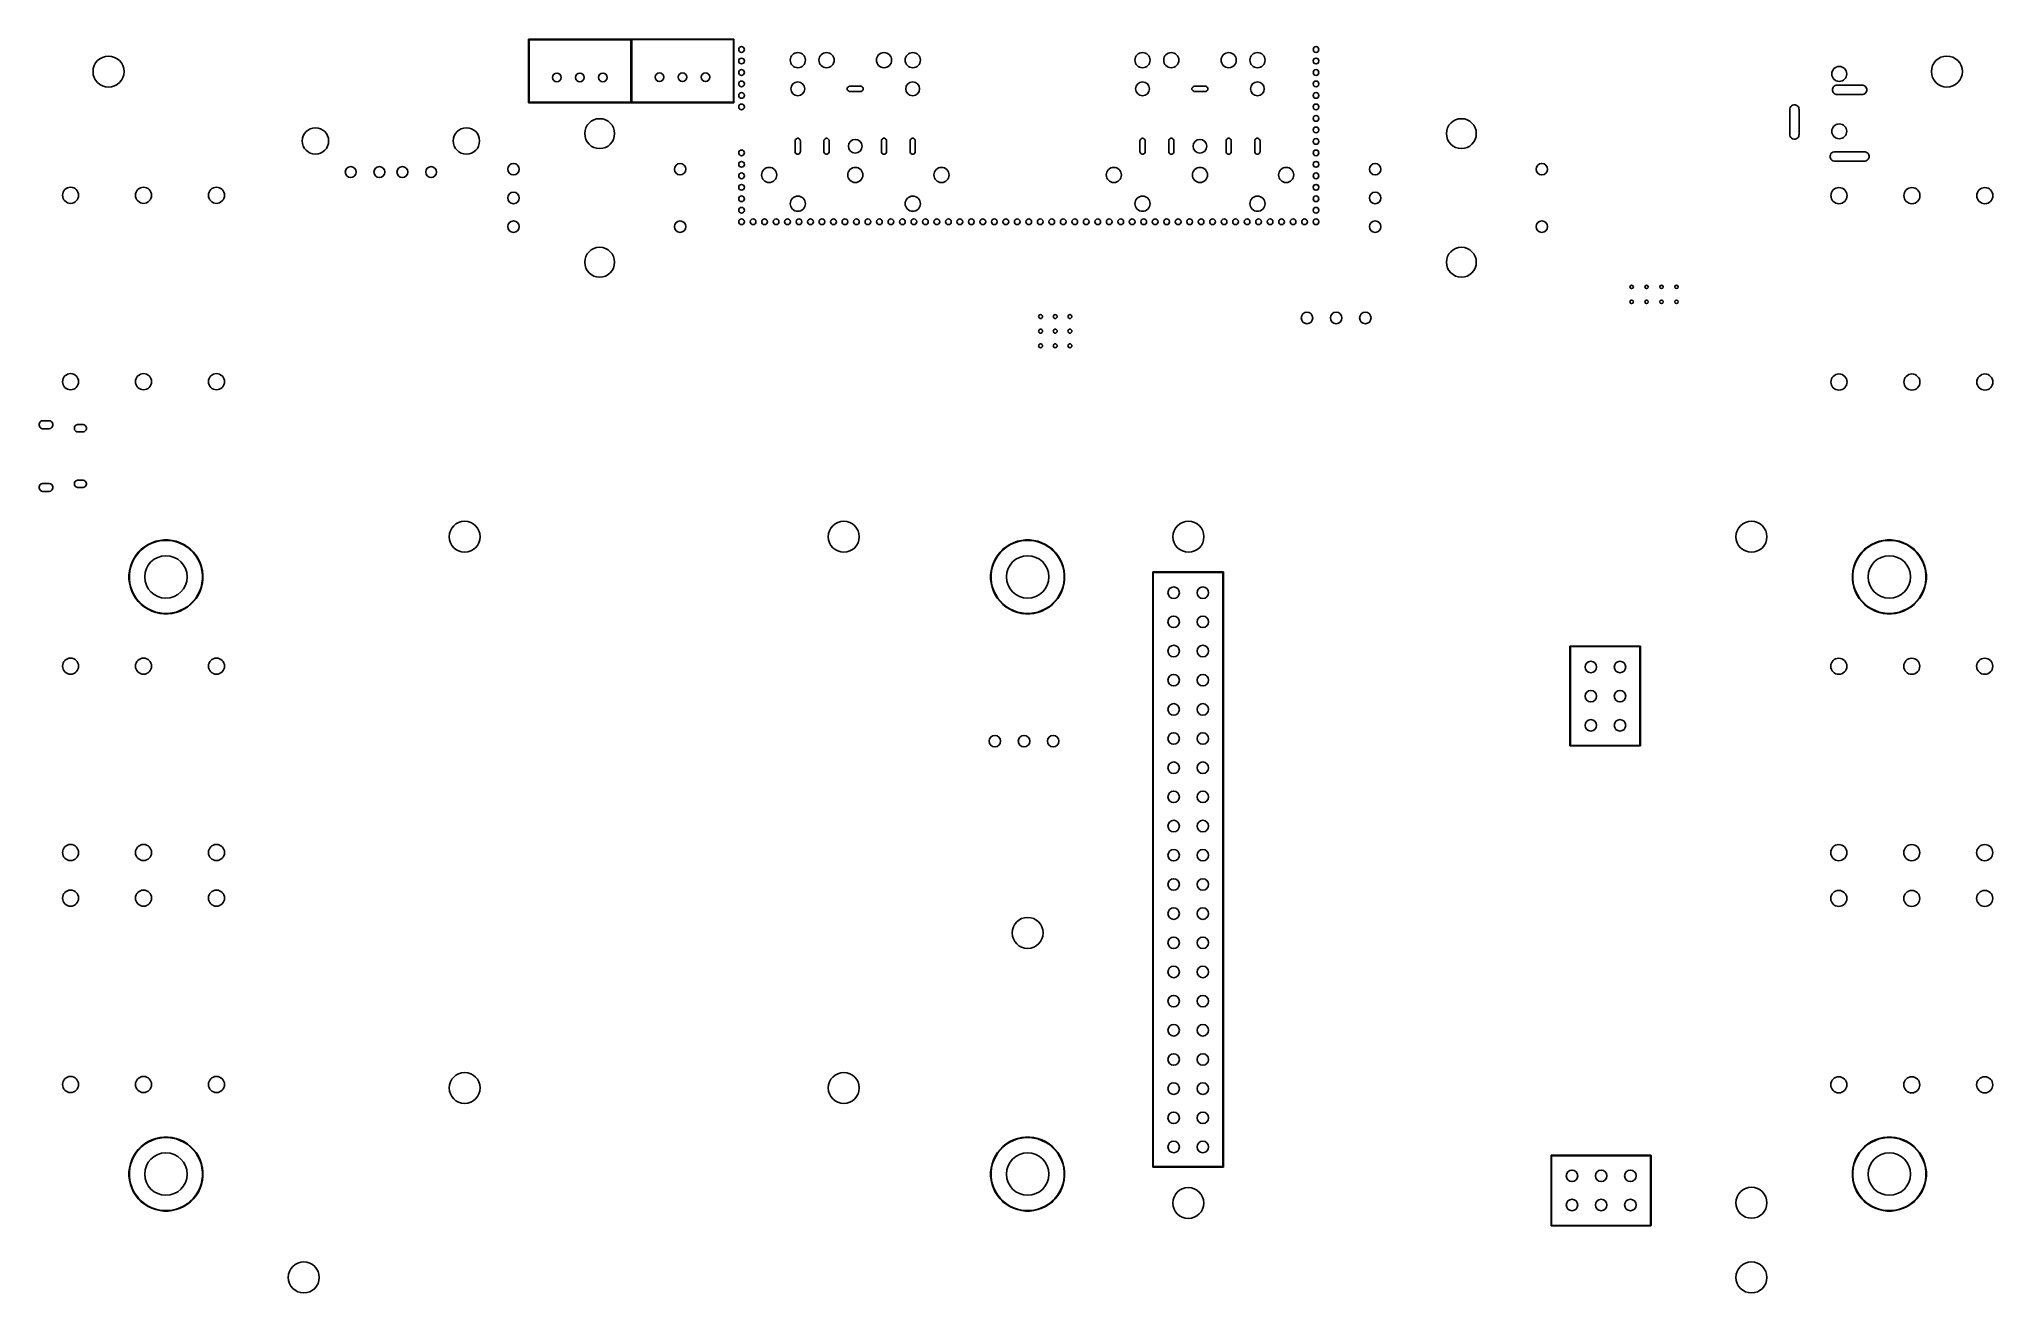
# Model space of a CAD drawing. Extents: x 0.75 to 7.44, y -5.09 to -0.79.
import ezdxf

# ---------------------------------------------------------------- set-up
doc = ezdxf.new("R2010")
doc.units = 0
doc.header["$MEASUREMENT"] = 0
doc.layers.add('BLACK', color=7, linetype='CONTINUOUS')

msp = doc.modelspace()

# ---------------------------------------------------------------- linework, layer by layer
at = {"layer": 'BLACK', "linetype": 'CONTINUOUS'}
for p, q in [((2.4234, -0.7953), (2.4235, -0.7949)), ((2.4234, -1.0118), (2.4234, -0.7953)), ((2.4235, -0.7949), (2.424, -0.7944)), ((2.424, -0.7944), (2.4244, -0.7943)), ((2.4244, -0.7943), (2.7748, -0.7943)), ((2.4254, -0.7963), (2.4254, -1.0108)), ((2.7738, -0.7963), (2.4254, -0.7963)), ((2.7738, -1.0108), (2.7738, -0.7963)), ((2.7748, -0.7943), (2.7752, -0.7944)), ((2.7752, -0.7944), (2.7756, -0.794)), ((2.7752, -0.7944), (2.7752, -0.7944)), ((2.7756, -0.794), (2.776, -0.7939)), ((2.776, -0.7939), (3.1264, -0.7939)), ((2.777, -0.7959), (2.777, -1.0104)), ((3.1254, -0.7959), (2.777, -0.7959)), ((3.1254, -1.0104), (3.1254, -0.7959)), ((3.1264, -0.7939), (3.1268, -0.794)), ((3.1268, -0.794), (3.1273, -0.7945)), ((3.1273, -0.7945), (3.1274, -0.7949)), ((3.1274, -0.7949), (3.1274, -1.0114)), ((3.5157, -0.9628), (3.517, -0.9596)), ((3.5157, -0.9663), (3.5157, -0.9628)), ((3.517, -0.9695), (3.5157, -0.9663)), ((3.517, -0.9596), (3.5195, -0.9572)), ((3.5195, -0.9719), (3.517, -0.9695)), ((3.5195, -0.9572), (3.5227, -0.9559)), ((3.5227, -0.9733), (3.5195, -0.9719)), ((3.5227, -0.9559), (3.5244, -0.9557)), ((3.5244, -0.9734), (3.5227, -0.9733)), ((3.5244, -0.9557), (3.5618, -0.9557)), ((3.5618, -0.9734), (3.5244, -0.9734)), ((3.5618, -0.9557), (3.5635, -0.9559)), ((3.5635, -0.9733), (3.5618, -0.9734)), ((3.5635, -0.9559), (3.5667, -0.9572)), ((3.5667, -0.9719), (3.5635, -0.9733)), ((3.5667, -0.9572), (3.5692, -0.9596)), ((3.5692, -0.9695), (3.5667, -0.9719)), ((3.5692, -0.9596), (3.5705, -0.9628)), ((3.5705, -0.9663), (3.5692, -0.9695)), ((3.5705, -0.9628), (3.5705, -0.9663)), ((4.697, -0.9628), (4.6983, -0.9596)), ((4.697, -0.9663), (4.697, -0.9628)), ((4.6983, -0.9695), (4.697, -0.9663)), ((4.6983, -0.9596), (4.7008, -0.9572)), ((4.7008, -0.9719), (4.6983, -0.9695)), ((4.7008, -0.9572), (4.704, -0.9559)), ((4.704, -0.9733), (4.7008, -0.9719)), ((4.704, -0.9559), (4.7057, -0.9557)), ((4.7057, -0.9734), (4.704, -0.9733)), ((4.7057, -0.9557), (4.7431, -0.9557)), ((4.7431, -0.9734), (4.7057, -0.9734)), ((4.7431, -0.9557), (4.7448, -0.9559)), ((4.7448, -0.9733), (4.7431, -0.9734)), ((4.7448, -0.9559), (4.748, -0.9572)), ((4.748, -0.9719), (4.7448, -0.9733)), ((4.748, -0.9572), (4.7505, -0.9596)), ((4.7505, -0.9695), (4.748, -0.9719)), ((4.7505, -0.9596), (4.7518, -0.9628)), ((4.7518, -0.9663), (4.7505, -0.9695)), ((4.7518, -0.9628), (4.7518, -0.9663)), ((6.8914, -0.966), (6.8924, -0.962)), ((6.8914, -0.9701), (6.8914, -0.966)), ((6.8924, -0.9741), (6.8914, -0.9701)), ((6.8924, -0.962), (6.8945, -0.9585)), ((6.8945, -0.9776), (6.8924, -0.9741)), ((6.8945, -0.9585), (6.8974, -0.9556)), ((6.8974, -0.9805), (6.8945, -0.9776)), ((6.8974, -0.9556), (6.9009, -0.9535)), ((6.9009, -0.9826), (6.8974, -0.9805)), ((6.9009, -0.9535), (6.9049, -0.9524)), ((6.9049, -0.9837), (6.9009, -0.9826)), ((6.9049, -0.9524), (6.907, -0.9523)), ((6.907, -0.9838), (6.9049, -0.9837)), ((6.907, -0.9523), (6.9936, -0.9523)), ((6.9936, -0.9838), (6.907, -0.9838)), ((6.9936, -0.9523), (6.9956, -0.9524)), ((6.9956, -0.9837), (6.9936, -0.9838)), ((6.9956, -0.9524), (6.9996, -0.9535)), ((6.9996, -0.9826), (6.9956, -0.9837)), ((6.9996, -0.9535), (7.0032, -0.9556)), ((7.0032, -0.9805), (6.9996, -0.9826)), ((7.0032, -0.9556), (7.0061, -0.9585)), ((7.0061, -0.9776), (7.0032, -0.9805)), ((7.0061, -0.9585), (7.0081, -0.962)), ((7.0081, -0.9741), (7.0061, -0.9776)), ((7.0081, -0.962), (7.0092, -0.966)), ((7.0092, -0.9701), (7.0081, -0.9741)), ((7.0092, -0.966), (7.0092, -0.9701)), ((2.4235, -1.0122), (2.4234, -1.0118)), ((2.424, -1.0127), (2.4235, -1.0122)), ((2.4244, -1.0128), (2.424, -1.0127)), ((2.7748, -1.0128), (2.4244, -1.0128)), ((2.4254, -1.0108), (2.7738, -1.0108)), ((2.7752, -1.0127), (2.7748, -1.0128)), ((2.7756, -1.0123), (2.7752, -1.0127)), ((2.776, -1.0124), (2.7756, -1.0123)), ((2.7756, -1.0123), (2.7756, -1.0123)), ((3.1264, -1.0124), (2.776, -1.0124)), ((2.777, -1.0104), (3.1254, -1.0104)), ((3.1268, -1.0123), (3.1264, -1.0124)), ((3.1273, -1.0118), (3.1268, -1.0123)), ((3.1274, -1.0114), (3.1273, -1.0118)), ((6.7456, -1.035), (6.7457, -1.0329)), ((6.7456, -1.1216), (6.7456, -1.035)), ((6.7457, -1.0329), (6.7468, -1.029)), ((6.7468, -1.029), (6.7488, -1.0254)), ((6.7488, -1.0254), (6.7517, -1.0225)), ((6.7517, -1.0225), (6.7553, -1.0204)), ((6.7553, -1.0204), (6.7593, -1.0194)), ((6.7593, -1.0194), (6.7634, -1.0194)), ((6.7634, -1.0194), (6.7673, -1.0204)), ((6.7673, -1.0204), (6.7709, -1.0225)), ((6.7709, -1.0225), (6.7738, -1.0254)), ((6.7738, -1.0254), (6.7759, -1.029)), ((6.7759, -1.029), (6.7769, -1.0329)), ((6.7769, -1.0329), (6.7771, -1.035)), ((6.7771, -1.035), (6.7771, -1.1216)), ((3.3376, -1.141), (3.3389, -1.1378)), ((3.3389, -1.1378), (3.3413, -1.1354)), ((3.3413, -1.1354), (3.3445, -1.134)), ((3.3445, -1.134), (3.348, -1.134)), ((3.348, -1.134), (3.3512, -1.1354)), ((3.3512, -1.1354), (3.3536, -1.1378)), ((3.3536, -1.1378), (3.3549, -1.141)), ((3.436, -1.141), (3.4373, -1.1378)), ((3.4373, -1.1378), (3.4397, -1.1354)), ((3.4397, -1.1354), (3.4429, -1.134)), ((3.4429, -1.134), (3.4464, -1.134)), ((3.4464, -1.134), (3.4496, -1.1354)), ((3.4496, -1.1354), (3.452, -1.1378)), ((3.452, -1.1378), (3.4534, -1.141)), ((3.6328, -1.141), (3.6342, -1.1378)), ((3.6342, -1.1378), (3.6366, -1.1354)), ((3.6366, -1.1354), (3.6398, -1.134)), ((3.6398, -1.134), (3.6432, -1.134)), ((3.6432, -1.134), (3.6464, -1.1354)), ((3.6464, -1.1354), (3.6489, -1.1378)), ((3.6489, -1.1378), (3.6502, -1.141)), ((3.7313, -1.141), (3.7326, -1.1378)), ((3.7326, -1.1378), (3.735, -1.1354)), ((3.735, -1.1354), (3.7382, -1.134)), ((3.7382, -1.134), (3.7417, -1.134)), ((3.7417, -1.134), (3.7449, -1.1354)), ((3.7449, -1.1354), (3.7473, -1.1378)), ((3.7473, -1.1378), (3.7486, -1.141)), ((4.5189, -1.141), (4.5202, -1.1378)), ((4.5202, -1.1378), (4.5226, -1.1354)), ((4.5226, -1.1354), (4.5258, -1.134)), ((4.5258, -1.134), (4.5293, -1.134)), ((4.5293, -1.134), (4.5325, -1.1354)), ((4.5325, -1.1354), (4.5349, -1.1378)), ((4.5349, -1.1378), (4.5362, -1.141)), ((4.6173, -1.141), (4.6186, -1.1378)), ((4.6186, -1.1378), (4.6211, -1.1354)), ((4.6211, -1.1354), (4.6243, -1.134)), ((4.6243, -1.134), (4.6277, -1.134)), ((4.6277, -1.134), (4.6309, -1.1354)), ((4.6309, -1.1354), (4.6333, -1.1378)), ((4.6333, -1.1378), (4.6347, -1.141)), ((4.8141, -1.141), (4.8155, -1.1378)), ((4.8155, -1.1378), (4.8179, -1.1354)), ((4.8179, -1.1354), (4.8211, -1.134)), ((4.8211, -1.134), (4.8246, -1.134)), ((4.8246, -1.134), (4.8278, -1.1354)), ((4.8278, -1.1354), (4.8302, -1.1378)), ((4.8302, -1.1378), (4.8315, -1.141)), ((4.9126, -1.141), (4.9139, -1.1378)), ((4.9139, -1.1378), (4.9163, -1.1354)), ((4.9163, -1.1354), (4.9195, -1.134)), ((4.9195, -1.134), (4.923, -1.134)), ((4.923, -1.134), (4.9262, -1.1354)), ((4.9262, -1.1354), (4.9286, -1.1378)), ((4.9286, -1.1378), (4.9299, -1.141)), ((6.7457, -1.1237), (6.7456, -1.1216)), ((6.7468, -1.1276), (6.7457, -1.1237)), ((6.7488, -1.1312), (6.7468, -1.1276)), ((6.7517, -1.1341), (6.7488, -1.1312)), ((6.7553, -1.1361), (6.7517, -1.1341)), ((6.7593, -1.1372), (6.7553, -1.1361)), ((6.7634, -1.1372), (6.7593, -1.1372)), ((6.7673, -1.1361), (6.7634, -1.1372)), ((6.7709, -1.1341), (6.7673, -1.1361)), ((6.7738, -1.1312), (6.7709, -1.1341)), ((6.7759, -1.1276), (6.7738, -1.1312)), ((6.7769, -1.1237), (6.7759, -1.1276)), ((6.7771, -1.1216), (6.7769, -1.1237)), ((3.3374, -1.1427), (3.3376, -1.141)), ((3.3374, -1.1801), (3.3374, -1.1427)), ((3.3376, -1.1818), (3.3374, -1.1801)), ((3.3389, -1.185), (3.3376, -1.1818)), ((3.3413, -1.1875), (3.3389, -1.185)), ((3.3445, -1.1888), (3.3413, -1.1875)), ((3.348, -1.1888), (3.3445, -1.1888)), ((3.3512, -1.1875), (3.348, -1.1888)), ((3.3536, -1.185), (3.3512, -1.1875)), ((3.3549, -1.1818), (3.3536, -1.185)), ((3.3549, -1.141), (3.3551, -1.1427)), ((3.3551, -1.1801), (3.3549, -1.1818)), ((3.3551, -1.1427), (3.3551, -1.1801)), ((3.4358, -1.1427), (3.436, -1.141)), ((3.4358, -1.1801), (3.4358, -1.1427)), ((3.436, -1.1818), (3.4358, -1.1801)), ((3.4373, -1.185), (3.436, -1.1818)), ((3.4397, -1.1875), (3.4373, -1.185)), ((3.4429, -1.1888), (3.4397, -1.1875)), ((3.4464, -1.1888), (3.4429, -1.1888)), ((3.4496, -1.1875), (3.4464, -1.1888)), ((3.452, -1.185), (3.4496, -1.1875)), ((3.4534, -1.1818), (3.452, -1.185)), ((3.4534, -1.141), (3.4535, -1.1427)), ((3.4535, -1.1801), (3.4534, -1.1818)), ((3.4535, -1.1427), (3.4535, -1.1801)), ((3.6327, -1.1427), (3.6328, -1.141)), ((3.6327, -1.1801), (3.6327, -1.1427)), ((3.6328, -1.1818), (3.6327, -1.1801)), ((3.6342, -1.185), (3.6328, -1.1818)), ((3.6366, -1.1875), (3.6342, -1.185)), ((3.6398, -1.1888), (3.6366, -1.1875)), ((3.6432, -1.1888), (3.6398, -1.1888)), ((3.6464, -1.1875), (3.6432, -1.1888)), ((3.6489, -1.185), (3.6464, -1.1875)), ((3.6502, -1.1818), (3.6489, -1.185)), ((3.6502, -1.141), (3.6504, -1.1427)), ((3.6504, -1.1801), (3.6502, -1.1818)), ((3.6504, -1.1427), (3.6504, -1.1801)), ((3.7311, -1.1427), (3.7313, -1.141)), ((3.7311, -1.1801), (3.7311, -1.1427)), ((3.7313, -1.1818), (3.7311, -1.1801)), ((3.7326, -1.185), (3.7313, -1.1818)), ((3.735, -1.1875), (3.7326, -1.185)), ((3.7382, -1.1888), (3.735, -1.1875)), ((3.7417, -1.1888), (3.7382, -1.1888)), ((3.7449, -1.1875), (3.7417, -1.1888)), ((3.7473, -1.185), (3.7449, -1.1875)), ((3.7486, -1.1818), (3.7473, -1.185)), ((3.7486, -1.141), (3.7488, -1.1427)), ((3.7488, -1.1801), (3.7486, -1.1818)), ((3.7488, -1.1427), (3.7488, -1.1801)), ((4.5187, -1.1427), (4.5189, -1.141)), ((4.5187, -1.1801), (4.5187, -1.1427)), ((4.5189, -1.1818), (4.5187, -1.1801)), ((4.5202, -1.185), (4.5189, -1.1818)), ((4.5226, -1.1875), (4.5202, -1.185)), ((4.5258, -1.1888), (4.5226, -1.1875)), ((4.5293, -1.1888), (4.5258, -1.1888)), ((4.5325, -1.1875), (4.5293, -1.1888)), ((4.5349, -1.185), (4.5325, -1.1875)), ((4.5362, -1.1818), (4.5349, -1.185)), ((4.5362, -1.141), (4.5364, -1.1427)), ((4.5364, -1.1801), (4.5362, -1.1818)), ((4.5364, -1.1427), (4.5364, -1.1801)), ((4.6171, -1.1427), (4.6173, -1.141)), ((4.6171, -1.1801), (4.6171, -1.1427)), ((4.6173, -1.1818), (4.6171, -1.1801)), ((4.6186, -1.185), (4.6173, -1.1818)), ((4.6211, -1.1875), (4.6186, -1.185)), ((4.6243, -1.1888), (4.6211, -1.1875)), ((4.6277, -1.1888), (4.6243, -1.1888)), ((4.6309, -1.1875), (4.6277, -1.1888)), ((4.6333, -1.185), (4.6309, -1.1875)), ((4.6347, -1.1818), (4.6333, -1.185)), ((4.6347, -1.141), (4.6348, -1.1427)), ((4.6348, -1.1801), (4.6347, -1.1818)), ((4.6348, -1.1427), (4.6348, -1.1801)), ((4.814, -1.1427), (4.8141, -1.141)), ((4.814, -1.1801), (4.814, -1.1427)), ((4.8141, -1.1818), (4.814, -1.1801)), ((4.8155, -1.185), (4.8141, -1.1818)), ((4.8179, -1.1875), (4.8155, -1.185)), ((4.8211, -1.1888), (4.8179, -1.1875)), ((4.8246, -1.1888), (4.8211, -1.1888)), ((4.8278, -1.1875), (4.8246, -1.1888)), ((4.8302, -1.185), (4.8278, -1.1875)), ((4.8315, -1.1818), (4.8302, -1.185)), ((4.8315, -1.141), (4.8317, -1.1427)), ((4.8317, -1.1801), (4.8315, -1.1818)), ((4.8317, -1.1427), (4.8317, -1.1801)), ((4.9124, -1.1427), (4.9126, -1.141)), ((4.9124, -1.1801), (4.9124, -1.1427)), ((4.9126, -1.1818), (4.9124, -1.1801)), ((4.9139, -1.185), (4.9126, -1.1818)), ((4.9163, -1.1875), (4.9139, -1.185)), ((4.9195, -1.1888), (4.9163, -1.1875)), ((4.923, -1.1888), (4.9195, -1.1888)), ((4.9262, -1.1875), (4.923, -1.1888)), ((4.9286, -1.185), (4.9262, -1.1875)), ((4.9299, -1.1818), (4.9286, -1.185)), ((4.9299, -1.141), (4.9301, -1.1427)), ((4.9301, -1.1801), (4.9299, -1.1818)), ((4.9301, -1.1427), (4.9301, -1.1801)), ((6.8835, -1.1943), (6.8846, -1.1904)), ((6.8835, -1.1985), (6.8835, -1.1943)), ((6.8846, -1.2024), (6.8835, -1.1985)), ((6.8846, -1.1904), (6.8866, -1.1868)), ((6.8866, -1.206), (6.8846, -1.2024)), ((6.8866, -1.1868), (6.8895, -1.1839)), ((6.8895, -1.1839), (6.8931, -1.1819)), ((6.8931, -1.1819), (6.897, -1.1808)), ((6.897, -1.1808), (6.8991, -1.1807)), ((6.8991, -1.1807), (7.0015, -1.1807)), ((7.0015, -1.1807), (7.0035, -1.1808)), ((7.0035, -1.1808), (7.0075, -1.1819)), ((7.0075, -1.1819), (7.0111, -1.1839)), ((7.0111, -1.1839), (7.014, -1.1868)), ((7.014, -1.1868), (7.016, -1.1904)), ((7.016, -1.2024), (7.014, -1.206)), ((7.016, -1.1904), (7.0171, -1.1943)), ((7.0171, -1.1985), (7.016, -1.2024)), ((7.0171, -1.1943), (7.0171, -1.1985)), ((6.8895, -1.2089), (6.8866, -1.206)), ((6.8931, -1.211), (6.8895, -1.2089)), ((6.897, -1.212), (6.8931, -1.211)), ((6.8991, -1.2121), (6.897, -1.212)), ((7.0015, -1.2121), (6.8991, -1.2121)), ((7.0035, -1.212), (7.0015, -1.2121)), ((7.0075, -1.211), (7.0035, -1.212)), ((7.0111, -1.2089), (7.0075, -1.211)), ((7.014, -1.206), (7.0111, -1.2089)), ((0.7464, -2.1141), (0.7473, -2.1107)), ((0.7464, -2.1177), (0.7464, -2.1141)), ((0.7473, -2.1212), (0.7464, -2.1177)), ((0.7473, -2.1107), (0.7491, -2.1076)), ((0.7491, -2.1243), (0.7473, -2.1212)), ((0.7491, -2.1076), (0.7517, -2.105)), ((0.7517, -2.1269), (0.7491, -2.1243)), ((0.7517, -2.105), (0.7548, -2.1032)), ((0.7548, -2.1287), (0.7517, -2.1269)), ((0.7548, -2.1032), (0.7582, -2.1023)), ((0.7582, -2.1296), (0.7548, -2.1287)), ((0.7582, -2.1023), (0.76, -2.1022)), ((0.76, -2.1297), (0.7582, -2.1296)), ((0.76, -2.1022), (0.7797, -2.1022)), ((0.7797, -2.1297), (0.76, -2.1297)), ((0.7797, -2.1022), (0.7815, -2.1023)), ((0.7815, -2.1296), (0.7797, -2.1297)), ((0.7815, -2.1023), (0.785, -2.1032)), ((0.785, -2.1287), (0.7815, -2.1296)), ((0.785, -2.1032), (0.7881, -2.105)), ((0.7881, -2.1269), (0.785, -2.1287)), ((0.7881, -2.105), (0.7907, -2.1076)), ((0.7907, -2.1243), (0.7881, -2.1269)), ((0.7907, -2.1076), (0.7925, -2.1107)), ((0.7925, -2.1212), (0.7907, -2.1243)), ((0.7925, -2.1107), (0.7934, -2.1141)), ((0.7934, -2.1177), (0.7925, -2.1212)), ((0.7934, -2.1141), (0.7934, -2.1177)), ((0.8674, -2.1265), (0.8683, -2.1233)), ((0.8674, -2.1298), (0.8674, -2.1265)), ((0.8683, -2.133), (0.8674, -2.1298)), ((0.8683, -2.1233), (0.87, -2.1204)), ((0.87, -2.1359), (0.8683, -2.133)), ((0.87, -2.1204), (0.8723, -2.118)), ((0.8723, -2.1383), (0.87, -2.1359)), ((0.8723, -2.118), (0.8752, -2.1163)), ((0.8752, -2.14), (0.8723, -2.1383)), ((0.8752, -2.1163), (0.8784, -2.1155)), ((0.8784, -2.1408), (0.8752, -2.14)), ((0.8784, -2.1155), (0.8801, -2.1154)), ((0.8801, -2.1409), (0.8784, -2.1408)), ((0.8801, -2.1154), (0.8959, -2.1154)), ((0.8959, -2.1409), (0.8801, -2.1409)), ((0.8959, -2.1154), (0.8975, -2.1155)), ((0.8975, -2.1408), (0.8959, -2.1409)), ((0.8975, -2.1155), (0.9008, -2.1163)), ((0.9008, -2.14), (0.8975, -2.1408)), ((0.9008, -2.1163), (0.9037, -2.118)), ((0.9037, -2.1383), (0.9008, -2.14)), ((0.9037, -2.118), (0.906, -2.1204)), ((0.906, -2.1359), (0.9037, -2.1383)), ((0.906, -2.1204), (0.9077, -2.1233)), ((0.9077, -2.133), (0.906, -2.1359)), ((0.9077, -2.1233), (0.9086, -2.1265)), ((0.9086, -2.1298), (0.9077, -2.133)), ((0.9086, -2.1265), (0.9086, -2.1298)), ((0.7464, -2.3291), (0.7473, -2.3256)), ((0.7464, -2.3327), (0.7464, -2.3291)), ((0.7473, -2.3362), (0.7464, -2.3327)), ((0.7473, -2.3256), (0.7491, -2.3225)), ((0.7491, -2.3393), (0.7473, -2.3362)), ((0.7491, -2.3225), (0.7517, -2.32)), ((0.7517, -2.3418), (0.7491, -2.3393)), ((0.7517, -2.32), (0.7548, -2.3182)), ((0.7548, -2.3436), (0.7517, -2.3418)), ((0.7548, -2.3182), (0.7582, -2.3172)), ((0.7582, -2.3172), (0.76, -2.3171)), ((0.76, -2.3171), (0.7797, -2.3171)), ((0.7797, -2.3171), (0.7815, -2.3172)), ((0.7815, -2.3172), (0.785, -2.3182)), ((0.785, -2.3182), (0.7881, -2.32)), ((0.7881, -2.3418), (0.785, -2.3436)), ((0.7881, -2.32), (0.7907, -2.3225)), ((0.7907, -2.3393), (0.7881, -2.3418)), ((0.7907, -2.3225), (0.7925, -2.3256)), ((0.7925, -2.3362), (0.7907, -2.3393)), ((0.7925, -2.3256), (0.7934, -2.3291)), ((0.7934, -2.3327), (0.7925, -2.3362)), ((0.7934, -2.3291), (0.7934, -2.3327)), ((0.8674, -2.317), (0.8683, -2.3138)), ((0.8674, -2.3204), (0.8674, -2.317)), ((0.8683, -2.3236), (0.8674, -2.3204)), ((0.8683, -2.3138), (0.87, -2.3109)), ((0.87, -2.3265), (0.8683, -2.3236)), ((0.87, -2.3109), (0.8723, -2.3085)), ((0.8723, -2.3289), (0.87, -2.3265)), ((0.8723, -2.3085), (0.8752, -2.3069)), ((0.8752, -2.3305), (0.8723, -2.3289)), ((0.8752, -2.3069), (0.8784, -2.306)), ((0.8784, -2.3314), (0.8752, -2.3305)), ((0.8784, -2.306), (0.8801, -2.3059)), ((0.8801, -2.3315), (0.8784, -2.3314)), ((0.8801, -2.3059), (0.8959, -2.3059)), ((0.8959, -2.3315), (0.8801, -2.3315)), ((0.8959, -2.3059), (0.8975, -2.306)), ((0.8975, -2.3314), (0.8959, -2.3315)), ((0.8975, -2.306), (0.9008, -2.3069)), ((0.9008, -2.3305), (0.8975, -2.3314)), ((0.9008, -2.3069), (0.9037, -2.3085)), ((0.9037, -2.3289), (0.9008, -2.3305)), ((0.9037, -2.3085), (0.906, -2.3109)), ((0.906, -2.3265), (0.9037, -2.3289)), ((0.906, -2.3109), (0.9077, -2.3138)), ((0.9077, -2.3236), (0.906, -2.3265)), ((0.9077, -2.3138), (0.9086, -2.317)), ((0.9086, -2.3204), (0.9077, -2.3236)), ((0.9086, -2.317), (0.9086, -2.3204)), ((0.7582, -2.3446), (0.7548, -2.3436)), ((0.76, -2.3447), (0.7582, -2.3446)), ((0.7797, -2.3447), (0.76, -2.3447)), ((0.7815, -2.3446), (0.7797, -2.3447)), ((0.785, -2.3436), (0.7815, -2.3446)), ((1.0864, -2.5532), (1.0965, -2.5431)), ((1.0965, -2.5431), (1.1076, -2.5342)), ((1.1087, -2.5357), (1.0977, -2.5444)), ((1.1076, -2.5342), (1.1197, -2.5267)), ((1.1205, -2.5282), (1.1087, -2.5357)), ((1.1197, -2.5267), (1.1325, -2.5205)), ((1.1332, -2.5221), (1.1205, -2.5282)), ((1.1325, -2.5205), (1.146, -2.5158)), ((1.1464, -2.5175), (1.1332, -2.5221)), ((1.146, -2.5158), (1.1598, -2.5126)), ((1.1601, -2.5144), (1.1464, -2.5175)), ((1.1598, -2.5126), (1.174, -2.511)), ((1.1741, -2.5128), (1.1601, -2.5144)), ((1.174, -2.511), (1.1882, -2.511)), ((1.1881, -2.5128), (1.1741, -2.5128)), ((1.2021, -2.5144), (1.1881, -2.5128)), ((1.1882, -2.511), (1.2024, -2.5126)), ((1.2158, -2.5175), (1.2021, -2.5144)), ((1.2024, -2.5126), (1.2163, -2.5158)), ((1.229, -2.5221), (1.2158, -2.5175)), ((1.2163, -2.5158), (1.2297, -2.5205)), ((1.2417, -2.5282), (1.229, -2.5221)), ((1.2297, -2.5205), (1.2425, -2.5267)), ((1.2536, -2.5357), (1.2417, -2.5282)), ((1.2425, -2.5267), (1.2546, -2.5342)), ((1.2645, -2.5444), (1.2536, -2.5357)), ((1.2546, -2.5342), (1.2657, -2.5431)), ((1.2657, -2.5431), (1.2758, -2.5532)), ((4.0392, -2.5532), (4.0493, -2.5431)), ((4.0493, -2.5431), (4.0604, -2.5342)), ((4.0614, -2.5357), (4.0504, -2.5444)), ((4.0604, -2.5342), (4.0724, -2.5267)), ((4.0733, -2.5282), (4.0614, -2.5357)), ((4.0724, -2.5267), (4.0853, -2.5205)), ((4.0859, -2.5221), (4.0733, -2.5282)), ((4.0853, -2.5205), (4.0987, -2.5158)), ((4.0992, -2.5175), (4.0859, -2.5221)), ((4.0987, -2.5158), (4.1126, -2.5126)), ((4.1129, -2.5144), (4.0992, -2.5175)), ((4.1126, -2.5126), (4.1267, -2.511)), ((4.1268, -2.5128), (4.1129, -2.5144)), ((4.1267, -2.511), (4.141, -2.511)), ((4.1409, -2.5128), (4.1268, -2.5128)), ((4.1548, -2.5144), (4.1409, -2.5128)), ((4.141, -2.511), (4.1551, -2.5126)), ((4.1685, -2.5175), (4.1548, -2.5144)), ((4.1551, -2.5126), (4.169, -2.5158)), ((4.1818, -2.5221), (4.1685, -2.5175)), ((4.169, -2.5158), (4.1824, -2.5205)), ((4.1944, -2.5282), (4.1818, -2.5221)), ((4.1824, -2.5205), (4.1953, -2.5267)), ((4.2063, -2.5357), (4.1944, -2.5282)), ((4.1953, -2.5267), (4.2073, -2.5342)), ((4.2173, -2.5444), (4.2063, -2.5357)), ((4.2073, -2.5342), (4.2185, -2.5431)), ((4.2185, -2.5431), (4.2285, -2.5532)), ((6.9919, -2.5532), (7.002, -2.5431)), ((7.002, -2.5431), (7.0131, -2.5342)), ((7.0142, -2.5357), (7.0032, -2.5444)), ((7.0131, -2.5342), (7.0252, -2.5267)), ((7.0261, -2.5282), (7.0142, -2.5357)), ((7.0252, -2.5267), (7.038, -2.5205)), ((7.0387, -2.5221), (7.0261, -2.5282)), ((7.038, -2.5205), (7.0515, -2.5158)), ((7.052, -2.5175), (7.0387, -2.5221)), ((7.0515, -2.5158), (7.0653, -2.5126)), ((7.0656, -2.5144), (7.052, -2.5175)), ((7.0653, -2.5126), (7.0795, -2.511)), ((7.0796, -2.5128), (7.0656, -2.5144)), ((7.0795, -2.511), (7.0937, -2.511)), ((7.0936, -2.5128), (7.0796, -2.5128)), ((7.1076, -2.5144), (7.0936, -2.5128)), ((7.0937, -2.511), (7.1079, -2.5126)), ((7.1213, -2.5175), (7.1076, -2.5144)), ((7.1079, -2.5126), (7.1218, -2.5158)), ((7.1345, -2.5221), (7.1213, -2.5175)), ((7.1218, -2.5158), (7.1352, -2.5205)), ((7.1472, -2.5282), (7.1345, -2.5221)), ((7.1352, -2.5205), (7.148, -2.5267)), ((7.1591, -2.5357), (7.1472, -2.5282)), ((7.148, -2.5267), (7.1601, -2.5342)), ((7.17, -2.5444), (7.1591, -2.5357)), ((7.1601, -2.5342), (7.1712, -2.5431)), ((7.1712, -2.5431), (7.1813, -2.5532)), ((1.0559, -2.6165), (1.0591, -2.6026)), ((1.0608, -2.6031), (1.0577, -2.6168)), ((1.0591, -2.6026), (1.0638, -2.5892)), ((1.0654, -2.5899), (1.0608, -2.6031)), ((1.0638, -2.5892), (1.07, -2.5764)), ((1.0715, -2.5772), (1.0654, -2.5899)), ((1.07, -2.5764), (1.0776, -2.5643)), ((1.079, -2.5653), (1.0715, -2.5772)), ((1.0776, -2.5643), (1.0864, -2.5532)), ((1.0878, -2.5544), (1.079, -2.5653)), ((1.0977, -2.5444), (1.0878, -2.5544)), ((1.2745, -2.5544), (1.2645, -2.5444)), ((1.2832, -2.5653), (1.2745, -2.5544)), ((1.2758, -2.5532), (1.2847, -2.5643)), ((1.2907, -2.5772), (1.2832, -2.5653)), ((1.2847, -2.5643), (1.2922, -2.5764)), ((1.2968, -2.5899), (1.2907, -2.5772)), ((1.2922, -2.5764), (1.2984, -2.5892)), ((1.3014, -2.6031), (1.2968, -2.5899)), ((1.2984, -2.5892), (1.3031, -2.6026)), ((1.3045, -2.6168), (1.3014, -2.6031)), ((1.3031, -2.6026), (1.3063, -2.6165)), ((4.0087, -2.6165), (4.0119, -2.6026)), ((4.0136, -2.6031), (4.0104, -2.6168)), ((4.0119, -2.6026), (4.0166, -2.5892)), ((4.0182, -2.5899), (4.0136, -2.6031)), ((4.0166, -2.5892), (4.0227, -2.5764)), ((4.0243, -2.5772), (4.0182, -2.5899)), ((4.0227, -2.5764), (4.0303, -2.5643)), ((4.0318, -2.5653), (4.0243, -2.5772)), ((4.0303, -2.5643), (4.0392, -2.5532)), ((4.0405, -2.5544), (4.0318, -2.5653)), ((4.0504, -2.5444), (4.0405, -2.5544)), ((4.2272, -2.5544), (4.2173, -2.5444)), ((4.236, -2.5653), (4.2272, -2.5544)), ((4.2285, -2.5532), (4.2374, -2.5643)), ((4.2434, -2.5772), (4.236, -2.5653)), ((4.2374, -2.5643), (4.245, -2.5764)), ((4.2495, -2.5899), (4.2434, -2.5772)), ((4.245, -2.5764), (4.2512, -2.5892)), ((4.2542, -2.6031), (4.2495, -2.5899)), ((4.2512, -2.5892), (4.2559, -2.6026)), ((4.2573, -2.6168), (4.2542, -2.6031)), ((4.2559, -2.6026), (4.259, -2.6165)), ((6.9614, -2.6165), (6.9646, -2.6026)), ((6.9663, -2.6031), (6.9632, -2.6168)), ((6.9646, -2.6026), (6.9693, -2.5892)), ((6.9709, -2.5899), (6.9663, -2.6031)), ((6.9693, -2.5892), (6.9755, -2.5764)), ((6.977, -2.5772), (6.9709, -2.5899)), ((6.9755, -2.5764), (6.9831, -2.5643)), ((6.9845, -2.5653), (6.977, -2.5772)), ((6.9831, -2.5643), (6.9919, -2.5532)), ((6.9933, -2.5544), (6.9845, -2.5653)), ((7.0032, -2.5444), (6.9933, -2.5544)), ((7.18, -2.5544), (7.17, -2.5444)), ((7.1887, -2.5653), (7.18, -2.5544)), ((7.1813, -2.5532), (7.1902, -2.5643)), ((7.1962, -2.5772), (7.1887, -2.5653)), ((7.1902, -2.5643), (7.1977, -2.5764)), ((7.2023, -2.5899), (7.1962, -2.5772)), ((7.1977, -2.5764), (7.2039, -2.5892)), ((7.2069, -2.6031), (7.2023, -2.5899)), ((7.2039, -2.5892), (7.2086, -2.6026)), ((7.21, -2.6168), (7.2069, -2.6031)), ((7.2086, -2.6026), (7.2118, -2.6165)), ((1.0543, -2.6307), (1.0559, -2.6165)), ((1.0543, -2.6308), (1.0543, -2.6307)), ((1.0543, -2.6449), (1.0543, -2.6308)), ((1.0559, -2.6591), (1.0543, -2.6449)), ((1.0591, -2.6729), (1.0559, -2.6591)), ((1.0577, -2.6168), (1.0561, -2.6308)), ((1.0561, -2.6308), (1.0561, -2.6448)), ((1.0561, -2.6448), (1.0577, -2.6588)), ((1.0577, -2.6588), (1.0608, -2.6725)), ((1.0638, -2.6864), (1.0591, -2.6729)), ((1.0608, -2.6725), (1.0654, -2.6857)), ((1.2968, -2.6857), (1.3014, -2.6725)), ((1.3031, -2.6729), (1.2984, -2.6864)), ((1.3014, -2.6725), (1.3045, -2.6588)), ((1.3063, -2.6591), (1.3031, -2.6729)), ((1.3061, -2.6308), (1.3045, -2.6168)), ((1.3045, -2.6588), (1.3061, -2.6448)), ((1.3061, -2.6448), (1.3061, -2.6308)), ((1.3063, -2.6165), (1.3079, -2.6307)), ((1.3079, -2.6449), (1.3063, -2.6591)), ((1.3079, -2.6307), (1.3079, -2.6449)), ((4.0071, -2.6307), (4.0087, -2.6165)), ((4.0071, -2.6308), (4.0071, -2.6307)), ((4.0071, -2.6449), (4.0071, -2.6308)), ((4.0087, -2.6591), (4.0071, -2.6449)), ((4.0119, -2.6729), (4.0087, -2.6591)), ((4.0104, -2.6168), (4.0089, -2.6308)), ((4.0089, -2.6308), (4.0089, -2.6448)), ((4.0089, -2.6448), (4.0104, -2.6588)), ((4.0104, -2.6588), (4.0136, -2.6725)), ((4.0166, -2.6864), (4.0119, -2.6729)), ((4.0136, -2.6725), (4.0182, -2.6857)), ((4.2495, -2.6857), (4.2542, -2.6725)), ((4.2559, -2.6729), (4.2512, -2.6864)), ((4.2542, -2.6725), (4.2573, -2.6588)), ((4.259, -2.6591), (4.2559, -2.6729)), ((4.2589, -2.6308), (4.2573, -2.6168)), ((4.2573, -2.6588), (4.2589, -2.6448)), ((4.2589, -2.6448), (4.2589, -2.6308)), ((4.259, -2.6165), (4.2606, -2.6307)), ((4.2606, -2.6449), (4.259, -2.6591)), ((4.2606, -2.6307), (4.2606, -2.6449)), ((4.5624, -2.6211), (4.5625, -2.6207)), ((4.5624, -4.6605), (4.5624, -2.6211)), ((4.5625, -2.6207), (4.563, -2.6202)), ((4.563, -2.6202), (4.5634, -2.6201)), ((4.5634, -2.6201), (4.8035, -2.6201)), ((4.5644, -2.6221), (4.5644, -4.6595)), ((4.8026, -2.6221), (4.5644, -2.6221)), ((4.8026, -4.6595), (4.8026, -2.6221)), ((4.8035, -2.6201), (4.8039, -2.6202)), ((4.8039, -2.6202), (4.8045, -2.6207)), ((4.8045, -2.6207), (4.8045, -2.6211)), ((4.8045, -2.6211), (4.8045, -4.6605)), ((6.9598, -2.6307), (6.9614, -2.6165)), ((6.9598, -2.6308), (6.9598, -2.6307)), ((6.9598, -2.6449), (6.9598, -2.6308)), ((6.9614, -2.6591), (6.9598, -2.6449)), ((6.9646, -2.6729), (6.9614, -2.6591)), ((6.9632, -2.6168), (6.9616, -2.6308)), ((6.9616, -2.6308), (6.9616, -2.6448)), ((6.9616, -2.6448), (6.9632, -2.6588)), ((6.9632, -2.6588), (6.9663, -2.6725)), ((6.9693, -2.6864), (6.9646, -2.6729)), ((6.9663, -2.6725), (6.9709, -2.6857)), ((7.2023, -2.6857), (7.2069, -2.6725)), ((7.2086, -2.6729), (7.2039, -2.6864)), ((7.2069, -2.6725), (7.21, -2.6588)), ((7.2118, -2.6591), (7.2086, -2.6729)), ((7.2116, -2.6308), (7.21, -2.6168)), ((7.21, -2.6588), (7.2116, -2.6448)), ((7.2116, -2.6448), (7.2116, -2.6308)), ((7.2118, -2.6165), (7.2134, -2.6307)), ((7.2134, -2.6449), (7.2118, -2.6591)), ((7.2134, -2.6307), (7.2134, -2.6449)), ((1.07, -2.6992), (1.0638, -2.6864)), ((1.0654, -2.6857), (1.0715, -2.6984)), ((1.0776, -2.7113), (1.07, -2.6992)), ((1.0715, -2.6984), (1.079, -2.7102)), ((1.0864, -2.7224), (1.0776, -2.7113)), ((1.079, -2.7102), (1.0878, -2.7212)), ((1.0965, -2.7325), (1.0864, -2.7224)), ((1.0878, -2.7212), (1.0977, -2.7311)), ((1.1076, -2.7413), (1.0965, -2.7325)), ((1.0977, -2.7311), (1.1087, -2.7399)), ((1.1197, -2.7489), (1.1076, -2.7413)), ((1.1087, -2.7399), (1.1205, -2.7474)), ((1.2417, -2.7474), (1.2536, -2.7399)), ((1.2546, -2.7413), (1.2425, -2.7489)), ((1.2536, -2.7399), (1.2645, -2.7311)), ((1.2657, -2.7325), (1.2546, -2.7413)), ((1.2645, -2.7311), (1.2745, -2.7212)), ((1.2758, -2.7224), (1.2657, -2.7325)), ((1.2745, -2.7212), (1.2832, -2.7102)), ((1.2847, -2.7113), (1.2758, -2.7224)), ((1.2832, -2.7102), (1.2907, -2.6984)), ((1.2922, -2.6992), (1.2847, -2.7113)), ((1.2907, -2.6984), (1.2968, -2.6857)), ((1.2984, -2.6864), (1.2922, -2.6992)), ((4.0227, -2.6992), (4.0166, -2.6864)), ((4.0182, -2.6857), (4.0243, -2.6984)), ((4.0303, -2.7113), (4.0227, -2.6992)), ((4.0243, -2.6984), (4.0318, -2.7102)), ((4.0392, -2.7224), (4.0303, -2.7113)), ((4.0318, -2.7102), (4.0405, -2.7212)), ((4.0493, -2.7325), (4.0392, -2.7224)), ((4.0405, -2.7212), (4.0504, -2.7311)), ((4.0604, -2.7413), (4.0493, -2.7325)), ((4.0504, -2.7311), (4.0614, -2.7399)), ((4.0724, -2.7489), (4.0604, -2.7413)), ((4.0614, -2.7399), (4.0733, -2.7474)), ((4.1944, -2.7474), (4.2063, -2.7399)), ((4.2073, -2.7413), (4.1953, -2.7489)), ((4.2063, -2.7399), (4.2173, -2.7311)), ((4.2185, -2.7325), (4.2073, -2.7413)), ((4.2173, -2.7311), (4.2272, -2.7212)), ((4.2285, -2.7224), (4.2185, -2.7325)), ((4.2272, -2.7212), (4.236, -2.7102)), ((4.2374, -2.7113), (4.2285, -2.7224)), ((4.236, -2.7102), (4.2434, -2.6984)), ((4.245, -2.6992), (4.2374, -2.7113)), ((4.2434, -2.6984), (4.2495, -2.6857)), ((4.2512, -2.6864), (4.245, -2.6992)), ((6.9755, -2.6992), (6.9693, -2.6864)), ((6.9709, -2.6857), (6.977, -2.6984)), ((6.9831, -2.7113), (6.9755, -2.6992)), ((6.977, -2.6984), (6.9845, -2.7102)), ((6.9919, -2.7224), (6.9831, -2.7113)), ((6.9845, -2.7102), (6.9933, -2.7212)), ((7.002, -2.7325), (6.9919, -2.7224)), ((6.9933, -2.7212), (7.0032, -2.7311)), ((7.0131, -2.7413), (7.002, -2.7325)), ((7.0032, -2.7311), (7.0142, -2.7399)), ((7.0252, -2.7489), (7.0131, -2.7413)), ((7.0142, -2.7399), (7.0261, -2.7474)), ((7.1472, -2.7474), (7.1591, -2.7399)), ((7.1601, -2.7413), (7.148, -2.7489)), ((7.1591, -2.7399), (7.17, -2.7311)), ((7.1712, -2.7325), (7.1601, -2.7413)), ((7.17, -2.7311), (7.18, -2.7212)), ((7.1813, -2.7224), (7.1712, -2.7325)), ((7.18, -2.7212), (7.1887, -2.7102)), ((7.1902, -2.7113), (7.1813, -2.7224)), ((7.1887, -2.7102), (7.1962, -2.6984)), ((7.1977, -2.6992), (7.1902, -2.7113)), ((7.1962, -2.6984), (7.2023, -2.6857)), ((7.2039, -2.6864), (7.1977, -2.6992)), ((1.1325, -2.7551), (1.1197, -2.7489)), ((1.1205, -2.7474), (1.1332, -2.7535)), ((1.146, -2.7598), (1.1325, -2.7551)), ((1.1332, -2.7535), (1.1464, -2.7581)), ((1.1598, -2.763), (1.146, -2.7598)), ((1.1464, -2.7581), (1.1601, -2.7612)), ((1.174, -2.7646), (1.1598, -2.763)), ((1.1601, -2.7612), (1.1741, -2.7628)), ((1.1882, -2.7646), (1.174, -2.7646)), ((1.1741, -2.7628), (1.1881, -2.7628)), ((1.1881, -2.7628), (1.2021, -2.7612)), ((1.2024, -2.763), (1.1882, -2.7646)), ((1.2021, -2.7612), (1.2158, -2.7581)), ((1.2163, -2.7598), (1.2024, -2.763)), ((1.2158, -2.7581), (1.229, -2.7535)), ((1.2297, -2.7551), (1.2163, -2.7598)), ((1.229, -2.7535), (1.2417, -2.7474)), ((1.2425, -2.7489), (1.2297, -2.7551)), ((4.0853, -2.7551), (4.0724, -2.7489)), ((4.0733, -2.7474), (4.0859, -2.7535)), ((4.0987, -2.7598), (4.0853, -2.7551)), ((4.0859, -2.7535), (4.0992, -2.7581)), ((4.1126, -2.763), (4.0987, -2.7598)), ((4.0992, -2.7581), (4.1129, -2.7612)), ((4.1267, -2.7646), (4.1126, -2.763)), ((4.1129, -2.7612), (4.1268, -2.7628)), ((4.141, -2.7646), (4.1267, -2.7646)), ((4.1268, -2.7628), (4.1409, -2.7628)), ((4.1409, -2.7628), (4.1548, -2.7612)), ((4.1551, -2.763), (4.141, -2.7646)), ((4.1548, -2.7612), (4.1685, -2.7581)), ((4.169, -2.7598), (4.1551, -2.763)), ((4.1685, -2.7581), (4.1818, -2.7535)), ((4.1824, -2.7551), (4.169, -2.7598)), ((4.1818, -2.7535), (4.1944, -2.7474)), ((4.1953, -2.7489), (4.1824, -2.7551)), ((7.038, -2.7551), (7.0252, -2.7489)), ((7.0261, -2.7474), (7.0387, -2.7535)), ((7.0515, -2.7598), (7.038, -2.7551)), ((7.0387, -2.7535), (7.052, -2.7581)), ((7.0653, -2.763), (7.0515, -2.7598)), ((7.052, -2.7581), (7.0656, -2.7612)), ((7.0795, -2.7646), (7.0653, -2.763)), ((7.0656, -2.7612), (7.0796, -2.7628)), ((7.0937, -2.7646), (7.0795, -2.7646)), ((7.0796, -2.7628), (7.0936, -2.7628)), ((7.0936, -2.7628), (7.1076, -2.7612)), ((7.1079, -2.763), (7.0937, -2.7646)), ((7.1076, -2.7612), (7.1213, -2.7581)), ((7.1218, -2.7598), (7.1079, -2.763)), ((7.1213, -2.7581), (7.1345, -2.7535)), ((7.1352, -2.7551), (7.1218, -2.7598)), ((7.1345, -2.7535), (7.1472, -2.7474)), ((7.148, -2.7489), (7.1352, -2.7551)), ((5.9917, -2.8758), (5.9918, -2.8754)), ((5.9917, -3.2164), (5.9917, -2.8758)), ((5.9918, -2.8754), (5.9923, -2.8749)), ((5.9923, -2.8749), (5.9927, -2.8748)), ((5.9927, -2.8748), (6.2329, -2.8748)), ((5.9937, -2.8768), (5.9937, -3.2154)), ((6.2319, -2.8768), (5.9937, -2.8768)), ((6.2319, -3.2154), (6.2319, -2.8768)), ((6.2329, -2.8748), (6.2333, -2.8749)), ((6.2333, -2.8749), (6.2338, -2.8754)), ((6.2338, -2.8754), (6.2339, -2.8758)), ((6.2339, -2.8758), (6.2339, -3.2164)), ((5.9918, -3.2167), (5.9917, -3.2164)), ((5.9923, -3.2173), (5.9918, -3.2167)), ((5.9927, -3.2173), (5.9923, -3.2173)), ((6.2329, -3.2173), (5.9927, -3.2173)), ((5.9937, -3.2154), (6.2319, -3.2154)), ((6.2333, -3.2173), (6.2329, -3.2173)), ((6.2338, -3.2167), (6.2333, -3.2173)), ((6.2339, -3.2164), (6.2338, -3.2167)), ((1.07, -4.6236), (1.0776, -4.6116)), ((1.079, -4.6126), (1.0715, -4.6245)), ((1.0776, -4.6116), (1.0864, -4.6004)), ((1.0878, -4.6016), (1.079, -4.6126)), ((1.0864, -4.6004), (1.0965, -4.5904)), ((1.0977, -4.5917), (1.0878, -4.6016)), ((1.0965, -4.5904), (1.1076, -4.5815)), ((1.1087, -4.5829), (1.0977, -4.5917)), ((1.1076, -4.5815), (1.1197, -4.5739)), ((1.1205, -4.5755), (1.1087, -4.5829)), ((1.1197, -4.5739), (1.1325, -4.5677)), ((1.1332, -4.5694), (1.1205, -4.5755)), ((1.1325, -4.5677), (1.146, -4.563)), ((1.1464, -4.5647), (1.1332, -4.5694)), ((1.146, -4.563), (1.1598, -4.5599)), ((1.1601, -4.5616), (1.1464, -4.5647)), ((1.1598, -4.5599), (1.174, -4.5583)), ((1.1741, -4.56), (1.1601, -4.5616)), ((1.174, -4.5583), (1.1882, -4.5583)), ((1.1881, -4.56), (1.1741, -4.56)), ((1.2021, -4.5616), (1.1881, -4.56)), ((1.1882, -4.5583), (1.2024, -4.5599)), ((1.2158, -4.5647), (1.2021, -4.5616)), ((1.2024, -4.5599), (1.2163, -4.563)), ((1.229, -4.5694), (1.2158, -4.5647)), ((1.2163, -4.563), (1.2297, -4.5677)), ((1.2417, -4.5755), (1.229, -4.5694)), ((1.2297, -4.5677), (1.2425, -4.5739)), ((1.2536, -4.5829), (1.2417, -4.5755)), ((1.2425, -4.5739), (1.2546, -4.5815)), ((1.2645, -4.5917), (1.2536, -4.5829)), ((1.2546, -4.5815), (1.2657, -4.5904)), ((1.2745, -4.6016), (1.2645, -4.5917)), ((1.2657, -4.5904), (1.2758, -4.6004)), ((1.2832, -4.6126), (1.2745, -4.6016)), ((1.2758, -4.6004), (1.2847, -4.6116)), ((1.2907, -4.6245), (1.2832, -4.6126)), ((1.2847, -4.6116), (1.2922, -4.6236)), ((4.0227, -4.6236), (4.0303, -4.6116)), ((4.0318, -4.6126), (4.0243, -4.6245)), ((4.0303, -4.6116), (4.0392, -4.6004)), ((4.0405, -4.6016), (4.0318, -4.6126)), ((4.0392, -4.6004), (4.0493, -4.5904)), ((4.0504, -4.5917), (4.0405, -4.6016)), ((4.0493, -4.5904), (4.0604, -4.5815)), ((4.0614, -4.5829), (4.0504, -4.5917)), ((4.0604, -4.5815), (4.0724, -4.5739)), ((4.0733, -4.5755), (4.0614, -4.5829)), ((4.0724, -4.5739), (4.0853, -4.5677)), ((4.0859, -4.5694), (4.0733, -4.5755)), ((4.0853, -4.5677), (4.0987, -4.563)), ((4.0992, -4.5647), (4.0859, -4.5694)), ((4.0987, -4.563), (4.1126, -4.5599)), ((4.1129, -4.5616), (4.0992, -4.5647)), ((4.1126, -4.5599), (4.1267, -4.5583)), ((4.1268, -4.56), (4.1129, -4.5616)), ((4.1267, -4.5583), (4.141, -4.5583)), ((4.1409, -4.56), (4.1268, -4.56)), ((4.1548, -4.5616), (4.1409, -4.56)), ((4.141, -4.5583), (4.1551, -4.5599)), ((4.1685, -4.5647), (4.1548, -4.5616)), ((4.1551, -4.5599), (4.169, -4.563)), ((4.1818, -4.5694), (4.1685, -4.5647)), ((4.169, -4.563), (4.1824, -4.5677)), ((4.1944, -4.5755), (4.1818, -4.5694)), ((4.1824, -4.5677), (4.1953, -4.5739)), ((4.2063, -4.5829), (4.1944, -4.5755)), ((4.1953, -4.5739), (4.2073, -4.5815)), ((4.2173, -4.5917), (4.2063, -4.5829)), ((4.2073, -4.5815), (4.2185, -4.5904)), ((4.2272, -4.6016), (4.2173, -4.5917)), ((4.2185, -4.5904), (4.2285, -4.6004)), ((4.236, -4.6126), (4.2272, -4.6016)), ((4.2285, -4.6004), (4.2374, -4.6116)), ((4.2434, -4.6245), (4.236, -4.6126)), ((4.2374, -4.6116), (4.245, -4.6236)), ((6.9755, -4.6236), (6.9831, -4.6116)), ((6.9845, -4.6126), (6.977, -4.6245)), ((6.9831, -4.6116), (6.9919, -4.6004)), ((6.9933, -4.6016), (6.9845, -4.6126)), ((6.9919, -4.6004), (7.002, -4.5904)), ((7.0032, -4.5917), (6.9933, -4.6016)), ((7.002, -4.5904), (7.0131, -4.5815)), ((7.0142, -4.5829), (7.0032, -4.5917)), ((7.0131, -4.5815), (7.0252, -4.5739)), ((7.0261, -4.5755), (7.0142, -4.5829)), ((7.0252, -4.5739), (7.038, -4.5677)), ((7.0387, -4.5694), (7.0261, -4.5755)), ((7.038, -4.5677), (7.0515, -4.563)), ((7.052, -4.5647), (7.0387, -4.5694)), ((7.0515, -4.563), (7.0653, -4.5599)), ((7.0656, -4.5616), (7.052, -4.5647)), ((7.0653, -4.5599), (7.0795, -4.5583)), ((7.0796, -4.56), (7.0656, -4.5616)), ((7.0795, -4.5583), (7.0937, -4.5583)), ((7.0936, -4.56), (7.0796, -4.56)), ((7.1076, -4.5616), (7.0936, -4.56)), ((7.0937, -4.5583), (7.1079, -4.5599)), ((7.1213, -4.5647), (7.1076, -4.5616)), ((7.1079, -4.5599), (7.1218, -4.563)), ((7.1345, -4.5694), (7.1213, -4.5647)), ((7.1218, -4.563), (7.1352, -4.5677)), ((7.1472, -4.5755), (7.1345, -4.5694)), ((7.1352, -4.5677), (7.148, -4.5739)), ((7.1591, -4.5829), (7.1472, -4.5755)), ((7.148, -4.5739), (7.1601, -4.5815)), ((7.17, -4.5917), (7.1591, -4.5829)), ((7.1601, -4.5815), (7.1712, -4.5904)), ((7.18, -4.6016), (7.17, -4.5917)), ((7.1712, -4.5904), (7.1813, -4.6004)), ((7.1887, -4.6126), (7.18, -4.6016)), ((7.1813, -4.6004), (7.1902, -4.6116)), ((7.1962, -4.6245), (7.1887, -4.6126)), ((7.1902, -4.6116), (7.1977, -4.6236)), ((1.0543, -4.6779), (1.0559, -4.6638)), ((1.0543, -4.678), (1.0543, -4.6779)), ((1.0543, -4.6922), (1.0543, -4.678)), ((1.0559, -4.6638), (1.0591, -4.6499)), ((1.0577, -4.6641), (1.0561, -4.678)), ((1.0561, -4.678), (1.0561, -4.6921)), ((1.0608, -4.6504), (1.0577, -4.6641)), ((1.0591, -4.6499), (1.0638, -4.6365)), ((1.0654, -4.6371), (1.0608, -4.6504)), ((1.0638, -4.6365), (1.07, -4.6236)), ((1.0715, -4.6245), (1.0654, -4.6371)), ((1.2968, -4.6371), (1.2907, -4.6245)), ((1.2922, -4.6236), (1.2984, -4.6365)), ((1.3014, -4.6504), (1.2968, -4.6371)), ((1.2984, -4.6365), (1.3031, -4.6499)), ((1.3045, -4.6641), (1.3014, -4.6504)), ((1.3031, -4.6499), (1.3063, -4.6638)), ((1.3061, -4.678), (1.3045, -4.6641)), ((1.3061, -4.6921), (1.3061, -4.678)), ((1.3063, -4.6638), (1.3079, -4.6779)), ((1.3079, -4.6779), (1.3079, -4.6922)), ((4.0071, -4.6779), (4.0087, -4.6638)), ((4.0071, -4.678), (4.0071, -4.6779)), ((4.0071, -4.6922), (4.0071, -4.678)), ((4.0087, -4.6638), (4.0119, -4.6499)), ((4.0104, -4.6641), (4.0089, -4.678)), ((4.0089, -4.678), (4.0089, -4.6921)), ((4.0136, -4.6504), (4.0104, -4.6641)), ((4.0119, -4.6499), (4.0166, -4.6365)), ((4.0182, -4.6371), (4.0136, -4.6504)), ((4.0166, -4.6365), (4.0227, -4.6236)), ((4.0243, -4.6245), (4.0182, -4.6371)), ((4.2495, -4.6371), (4.2434, -4.6245)), ((4.245, -4.6236), (4.2512, -4.6365)), ((4.2542, -4.6504), (4.2495, -4.6371)), ((4.2512, -4.6365), (4.2559, -4.6499)), ((4.2573, -4.6641), (4.2542, -4.6504)), ((4.2559, -4.6499), (4.259, -4.6638)), ((4.2589, -4.678), (4.2573, -4.6641)), ((4.2589, -4.6921), (4.2589, -4.678)), ((4.259, -4.6638), (4.2606, -4.6779)), ((4.2606, -4.6779), (4.2606, -4.6922)), ((4.5625, -4.6608), (4.5624, -4.6605)), ((4.563, -4.6614), (4.5625, -4.6608)), ((4.5634, -4.6614), (4.563, -4.6614)), ((4.8035, -4.6614), (4.5634, -4.6614)), ((4.5644, -4.6595), (4.8026, -4.6595)), ((4.8039, -4.6614), (4.8035, -4.6614)), ((4.8045, -4.6608), (4.8039, -4.6614)), ((4.8045, -4.6605), (4.8045, -4.6608)), ((5.9274, -4.6213), (5.928, -4.6208)), ((5.9274, -4.6217), (5.9274, -4.6213)), ((5.9274, -4.8618), (5.9274, -4.6217)), ((5.928, -4.6208), (5.9283, -4.6207)), ((5.9283, -4.6207), (6.2689, -4.6207)), ((5.9293, -4.6227), (5.9293, -4.8609)), ((6.2679, -4.6227), (5.9293, -4.6227)), ((6.2679, -4.8609), (6.2679, -4.6227)), ((6.2689, -4.6207), (6.2693, -4.6208)), ((6.2693, -4.6208), (6.2698, -4.6213)), ((6.2698, -4.6213), (6.2699, -4.6217)), ((6.2699, -4.6217), (6.2699, -4.8618)), ((6.9598, -4.6779), (6.9614, -4.6638)), ((6.9598, -4.678), (6.9598, -4.6779)), ((6.9598, -4.6922), (6.9598, -4.678)), ((6.9614, -4.6638), (6.9646, -4.6499)), ((6.9632, -4.6641), (6.9616, -4.678)), ((6.9616, -4.678), (6.9616, -4.6921)), ((6.9663, -4.6504), (6.9632, -4.6641)), ((6.9646, -4.6499), (6.9693, -4.6365)), ((6.9709, -4.6371), (6.9663, -4.6504)), ((6.9693, -4.6365), (6.9755, -4.6236)), ((6.977, -4.6245), (6.9709, -4.6371)), ((7.2023, -4.6371), (7.1962, -4.6245)), ((7.1977, -4.6236), (7.2039, -4.6365)), ((7.2069, -4.6504), (7.2023, -4.6371)), ((7.2039, -4.6365), (7.2086, -4.6499)), ((7.21, -4.6641), (7.2069, -4.6504)), ((7.2086, -4.6499), (7.2118, -4.6638)), ((7.2116, -4.678), (7.21, -4.6641)), ((7.2116, -4.6921), (7.2116, -4.678)), ((7.2118, -4.6638), (7.2134, -4.6779)), ((7.2134, -4.6779), (7.2134, -4.6922)), ((1.0559, -4.7063), (1.0543, -4.6922)), ((1.0591, -4.7202), (1.0559, -4.7063)), ((1.0561, -4.6921), (1.0577, -4.706)), ((1.0577, -4.706), (1.0608, -4.7197)), ((1.0638, -4.7336), (1.0591, -4.7202)), ((1.0608, -4.7197), (1.0654, -4.733)), ((1.07, -4.7465), (1.0638, -4.7336)), ((1.0654, -4.733), (1.0715, -4.7456)), ((1.0776, -4.7585), (1.07, -4.7465)), ((1.0715, -4.7456), (1.079, -4.7575)), ((1.2832, -4.7575), (1.2907, -4.7456)), ((1.2922, -4.7465), (1.2847, -4.7585)), ((1.2907, -4.7456), (1.2968, -4.733)), ((1.2984, -4.7336), (1.2922, -4.7465)), ((1.2968, -4.733), (1.3014, -4.7197)), ((1.3031, -4.7202), (1.2984, -4.7336)), ((1.3014, -4.7197), (1.3045, -4.706)), ((1.3063, -4.7063), (1.3031, -4.7202)), ((1.3045, -4.706), (1.3061, -4.6921)), ((1.3079, -4.6922), (1.3063, -4.7063)), ((4.0087, -4.7063), (4.0071, -4.6922)), ((4.0119, -4.7202), (4.0087, -4.7063)), ((4.0089, -4.6921), (4.0104, -4.706)), ((4.0104, -4.706), (4.0136, -4.7197)), ((4.0166, -4.7336), (4.0119, -4.7202)), ((4.0136, -4.7197), (4.0182, -4.733)), ((4.0227, -4.7465), (4.0166, -4.7336)), ((4.0182, -4.733), (4.0243, -4.7456)), ((4.0303, -4.7585), (4.0227, -4.7465)), ((4.0243, -4.7456), (4.0318, -4.7575)), ((4.236, -4.7575), (4.2434, -4.7456)), ((4.245, -4.7465), (4.2374, -4.7585)), ((4.2434, -4.7456), (4.2495, -4.733)), ((4.2512, -4.7336), (4.245, -4.7465)), ((4.2495, -4.733), (4.2542, -4.7197)), ((4.2559, -4.7202), (4.2512, -4.7336)), ((4.2542, -4.7197), (4.2573, -4.706)), ((4.259, -4.7063), (4.2559, -4.7202)), ((4.2573, -4.706), (4.2589, -4.6921)), ((4.2606, -4.6922), (4.259, -4.7063)), ((6.9614, -4.7063), (6.9598, -4.6922)), ((6.9646, -4.7202), (6.9614, -4.7063)), ((6.9616, -4.6921), (6.9632, -4.706)), ((6.9632, -4.706), (6.9663, -4.7197)), ((6.9693, -4.7336), (6.9646, -4.7202)), ((6.9663, -4.7197), (6.9709, -4.733)), ((6.9755, -4.7465), (6.9693, -4.7336)), ((6.9709, -4.733), (6.977, -4.7456)), ((6.9831, -4.7585), (6.9755, -4.7465)), ((6.977, -4.7456), (6.9845, -4.7575)), ((7.1887, -4.7575), (7.1962, -4.7456)), ((7.1977, -4.7465), (7.1902, -4.7585)), ((7.1962, -4.7456), (7.2023, -4.733)), ((7.2039, -4.7336), (7.1977, -4.7465)), ((7.2023, -4.733), (7.2069, -4.7197)), ((7.2086, -4.7202), (7.2039, -4.7336)), ((7.2069, -4.7197), (7.21, -4.706)), ((7.2118, -4.7063), (7.2086, -4.7202)), ((7.21, -4.706), (7.2116, -4.6921)), ((7.2134, -4.6922), (7.2118, -4.7063)), ((1.0864, -4.7696), (1.0776, -4.7585)), ((1.079, -4.7575), (1.0878, -4.7685)), ((1.0965, -4.7797), (1.0864, -4.7696)), ((1.0878, -4.7685), (1.0977, -4.7784)), ((1.1076, -4.7886), (1.0965, -4.7797)), ((1.0977, -4.7784), (1.1087, -4.7871)), ((1.1197, -4.7962), (1.1076, -4.7886)), ((1.1087, -4.7871), (1.1205, -4.7946)), ((1.1325, -4.8023), (1.1197, -4.7962)), ((1.1205, -4.7946), (1.1332, -4.8007)), ((1.146, -4.807), (1.1325, -4.8023)), ((1.1332, -4.8007), (1.1464, -4.8053)), ((1.1598, -4.8102), (1.146, -4.807)), ((1.1464, -4.8053), (1.1601, -4.8085)), ((1.174, -4.8118), (1.1598, -4.8102)), ((1.1601, -4.8085), (1.1741, -4.81)), ((1.1882, -4.8118), (1.174, -4.8118)), ((1.1741, -4.81), (1.1881, -4.81)), ((1.1881, -4.81), (1.2021, -4.8085)), ((1.2024, -4.8102), (1.1882, -4.8118)), ((1.2021, -4.8085), (1.2158, -4.8053)), ((1.2163, -4.807), (1.2024, -4.8102)), ((1.2158, -4.8053), (1.229, -4.8007)), ((1.2297, -4.8023), (1.2163, -4.807)), ((1.229, -4.8007), (1.2417, -4.7946)), ((1.2425, -4.7962), (1.2297, -4.8023)), ((1.2417, -4.7946), (1.2536, -4.7871)), ((1.2546, -4.7886), (1.2425, -4.7962)), ((1.2536, -4.7871), (1.2645, -4.7784)), ((1.2657, -4.7797), (1.2546, -4.7886)), ((1.2645, -4.7784), (1.2745, -4.7685)), ((1.2758, -4.7696), (1.2657, -4.7797)), ((1.2745, -4.7685), (1.2832, -4.7575)), ((1.2847, -4.7585), (1.2758, -4.7696)), ((4.0392, -4.7696), (4.0303, -4.7585)), ((4.0318, -4.7575), (4.0405, -4.7685)), ((4.0493, -4.7797), (4.0392, -4.7696)), ((4.0405, -4.7685), (4.0504, -4.7784)), ((4.0604, -4.7886), (4.0493, -4.7797)), ((4.0504, -4.7784), (4.0614, -4.7871)), ((4.0724, -4.7962), (4.0604, -4.7886)), ((4.0614, -4.7871), (4.0733, -4.7946)), ((4.0853, -4.8023), (4.0724, -4.7962)), ((4.0733, -4.7946), (4.0859, -4.8007)), ((4.0987, -4.807), (4.0853, -4.8023)), ((4.0859, -4.8007), (4.0992, -4.8053)), ((4.1126, -4.8102), (4.0987, -4.807)), ((4.0992, -4.8053), (4.1129, -4.8085)), ((4.1267, -4.8118), (4.1126, -4.8102)), ((4.1129, -4.8085), (4.1268, -4.81)), ((4.141, -4.8118), (4.1267, -4.8118)), ((4.1268, -4.81), (4.1409, -4.81)), ((4.1409, -4.81), (4.1548, -4.8085)), ((4.1551, -4.8102), (4.141, -4.8118)), ((4.1548, -4.8085), (4.1685, -4.8053)), ((4.169, -4.807), (4.1551, -4.8102)), ((4.1685, -4.8053), (4.1818, -4.8007)), ((4.1824, -4.8023), (4.169, -4.807)), ((4.1818, -4.8007), (4.1944, -4.7946)), ((4.1953, -4.7962), (4.1824, -4.8023)), ((4.1944, -4.7946), (4.2063, -4.7871)), ((4.2073, -4.7886), (4.1953, -4.7962)), ((4.2063, -4.7871), (4.2173, -4.7784)), ((4.2185, -4.7797), (4.2073, -4.7886)), ((4.2173, -4.7784), (4.2272, -4.7685)), ((4.2285, -4.7696), (4.2185, -4.7797)), ((4.2272, -4.7685), (4.236, -4.7575)), ((4.2374, -4.7585), (4.2285, -4.7696)), ((6.9919, -4.7696), (6.9831, -4.7585)), ((6.9845, -4.7575), (6.9933, -4.7685)), ((7.002, -4.7797), (6.9919, -4.7696)), ((6.9933, -4.7685), (7.0032, -4.7784)), ((7.0131, -4.7886), (7.002, -4.7797)), ((7.0032, -4.7784), (7.0142, -4.7871)), ((7.0252, -4.7962), (7.0131, -4.7886)), ((7.0142, -4.7871), (7.0261, -4.7946)), ((7.038, -4.8023), (7.0252, -4.7962)), ((7.0261, -4.7946), (7.0387, -4.8007)), ((7.0515, -4.807), (7.038, -4.8023)), ((7.0387, -4.8007), (7.052, -4.8053)), ((7.0653, -4.8102), (7.0515, -4.807)), ((7.052, -4.8053), (7.0656, -4.8085)), ((7.0795, -4.8118), (7.0653, -4.8102)), ((7.0656, -4.8085), (7.0796, -4.81)), ((7.0937, -4.8118), (7.0795, -4.8118)), ((7.0796, -4.81), (7.0936, -4.81)), ((7.0936, -4.81), (7.1076, -4.8085)), ((7.1079, -4.8102), (7.0937, -4.8118)), ((7.1076, -4.8085), (7.1213, -4.8053)), ((7.1218, -4.807), (7.1079, -4.8102)), ((7.1213, -4.8053), (7.1345, -4.8007)), ((7.1352, -4.8023), (7.1218, -4.807)), ((7.1345, -4.8007), (7.1472, -4.7946)), ((7.148, -4.7962), (7.1352, -4.8023)), ((7.1472, -4.7946), (7.1591, -4.7871)), ((7.1601, -4.7886), (7.148, -4.7962)), ((7.1591, -4.7871), (7.17, -4.7784)), ((7.1712, -4.7797), (7.1601, -4.7886)), ((7.17, -4.7784), (7.18, -4.7685)), ((7.1813, -4.7696), (7.1712, -4.7797)), ((7.18, -4.7685), (7.1887, -4.7575)), ((7.1902, -4.7585), (7.1813, -4.7696)), ((5.9274, -4.8622), (5.9274, -4.8618)), ((5.928, -4.8627), (5.9274, -4.8622)), ((5.9283, -4.8628), (5.928, -4.8627)), ((6.2689, -4.8628), (5.9283, -4.8628)), ((5.9293, -4.8609), (6.2679, -4.8609)), ((6.2693, -4.8627), (6.2689, -4.8628)), ((6.2698, -4.8622), (6.2693, -4.8627)), ((6.2699, -4.8618), (6.2698, -4.8622))]:
    msp.add_line(p, q, dxfattribs=at)
at = {"layer": 'BLACK'}
for centre, radius in [((0.9843, -0.9055), 0.0531), ((3.1535, -0.8297), 0.00984), ((3.1535, -0.8691), 0.00984), ((3.3465, -0.8661), 0.026), ((3.4449, -0.8661), 0.026), ((3.6417, -0.8661), 0.026), ((3.7402, -0.8661), 0.026), ((4.5276, -0.8661), 0.026), ((4.626, -0.8661), 0.026), ((4.8228, -0.8661), 0.026), ((4.9213, -0.8661), 0.026), ((5.122, -0.8297), 0.00984), ((5.122, -0.8691), 0.00984), ((7.2837, -0.9053), 0.0531), ((2.5209, -0.9252), 0.0148), ((2.5996, -0.9252), 0.0148), ((2.6783, -0.9252), 0.0148), ((2.8724, -0.9248), 0.0148), ((2.9512, -0.9248), 0.0148), ((3.0299, -0.9248), 0.0148), ((3.1535, -0.9085), 0.00984), ((5.122, -0.9085), 0.00984), ((6.9149, -0.9133), 0.0256), ((3.1535, -0.9478), 0.00984), ((3.1535, -0.9872), 0.00984), ((3.3462, -0.9646), 0.0236), ((3.7399, -0.9646), 0.0236), ((4.5276, -0.9646), 0.0236), ((4.9213, -0.9646), 0.0236), ((5.122, -0.9478), 0.00984), ((5.122, -0.9872), 0.00984), ((2.6673, -1.1181), 0.0512), ((3.1535, -1.0266), 0.00984), ((5.122, -1.0266), 0.00984), ((5.122, -1.0659), 0.00984), ((5.6201, -1.1181), 0.0512), ((1.6933, -1.1433), 0.0453), ((2.2106, -1.1433), 0.0453), ((3.5431, -1.1614), 0.0236), ((4.7244, -1.1614), 0.0236), ((5.122, -1.1053), 0.00984), ((5.122, -1.1447), 0.00984), ((6.9149, -1.1102), 0.0256), ((3.1535, -1.1841), 0.00984), ((5.122, -1.1841), 0.00984), ((1.8142, -1.25), 0.0187), ((1.9126, -1.25), 0.0187), ((1.9913, -1.25), 0.0187), ((2.0898, -1.25), 0.0187), ((2.372, -1.2402), 0.0197), ((2.9429, -1.2402), 0.0197), ((3.1535, -1.2234), 0.00984), ((3.1535, -1.2628), 0.00984), ((3.248, -1.2598), 0.026), ((3.5433, -1.2598), 0.026), ((3.8386, -1.2598), 0.026), ((4.4291, -1.2598), 0.026), ((4.7244, -1.2598), 0.026), ((5.0197, -1.2598), 0.026), ((5.122, -1.2234), 0.00984), ((5.122, -1.2628), 0.00984), ((5.3248, -1.2402), 0.0197), ((5.8957, -1.2402), 0.0197), ((0.8543, -1.3295), 0.0276), ((1.1043, -1.3295), 0.0276), ((1.3543, -1.3295), 0.0276), ((2.372, -1.3386), 0.0197), ((3.1535, -1.3022), 0.00984), ((3.1535, -1.3415), 0.00984), ((3.3465, -1.3583), 0.026), ((3.7402, -1.3583), 0.026), ((4.5276, -1.3583), 0.026), ((4.9213, -1.3583), 0.026), ((5.122, -1.3022), 0.00984), ((5.122, -1.3415), 0.00984), ((5.3248, -1.3386), 0.0197), ((6.914, -1.3307), 0.0276), ((7.164, -1.3307), 0.0276), ((7.414, -1.3307), 0.0276), ((3.1535, -1.3809), 0.00984), ((5.122, -1.3809), 0.00984), ((2.372, -1.437), 0.0197), ((2.9429, -1.437), 0.0197), ((3.1535, -1.4203), 0.00984), ((3.1929, -1.4203), 0.00984), ((3.2323, -1.4203), 0.00984), ((3.2717, -1.4203), 0.00984), ((3.311, -1.4203), 0.00984), ((3.3504, -1.4203), 0.00984), ((3.3898, -1.4203), 0.00984), ((3.4291, -1.4203), 0.00984), ((3.4685, -1.4203), 0.00984), ((3.5079, -1.4203), 0.00984), ((3.5472, -1.4203), 0.00984), ((3.5866, -1.4203), 0.00984), ((3.626, -1.4203), 0.00984), ((3.6654, -1.4203), 0.00984), ((3.7047, -1.4203), 0.00984), ((3.7441, -1.4203), 0.00984), ((3.7835, -1.4203), 0.00984), ((3.8228, -1.4203), 0.00984), ((3.8622, -1.4203), 0.00984), ((3.9016, -1.4203), 0.00984), ((3.9409, -1.4203), 0.00984), ((3.9803, -1.4203), 0.00984), ((4.0197, -1.4203), 0.00984), ((4.0591, -1.4203), 0.00984), ((4.0984, -1.4203), 0.00984), ((4.1378, -1.4203), 0.00984), ((4.1772, -1.4203), 0.00984), ((4.2165, -1.4203), 0.00984), ((4.2559, -1.4203), 0.00984), ((4.2953, -1.4203), 0.00984), ((4.3346, -1.4203), 0.00984), ((4.374, -1.4203), 0.00984), ((4.4134, -1.4203), 0.00984), ((4.4528, -1.4203), 0.00984), ((4.4921, -1.4203), 0.00984), ((4.5315, -1.4203), 0.00984), ((4.5709, -1.4203), 0.00984), ((4.6102, -1.4203), 0.00984), ((4.6496, -1.4203), 0.00984), ((4.689, -1.4203), 0.00984), ((4.7283, -1.4203), 0.00984), ((4.7677, -1.4203), 0.00984), ((4.8071, -1.4203), 0.00984), ((4.8465, -1.4203), 0.00984), ((4.8858, -1.4203), 0.00984), ((4.9252, -1.4203), 0.00984), ((4.9646, -1.4203), 0.00984), ((5.0039, -1.4203), 0.00984), ((5.0433, -1.4203), 0.00984), ((5.0827, -1.4203), 0.00984), ((5.122, -1.4203), 0.00984), ((5.3248, -1.437), 0.0197), ((5.8957, -1.437), 0.0197), ((2.6673, -1.5591), 0.0512), ((5.6201, -1.5591), 0.0512), ((6.2035, -1.6437), 0.00591), ((6.2547, -1.6437), 0.00591), ((6.3059, -1.6437), 0.00591), ((6.3571, -1.6437), 0.00591), ((4.1781, -1.7451), 0.00689), ((4.2283, -1.7451), 0.00689), ((4.2785, -1.7451), 0.00689), ((5.0911, -1.75), 0.0197), ((5.1911, -1.75), 0.0197), ((5.2911, -1.75), 0.0197), ((6.2035, -1.6949), 0.00591), ((6.2547, -1.6949), 0.00591), ((6.3059, -1.6949), 0.00591), ((6.3571, -1.6949), 0.00591), ((4.1781, -1.7953), 0.00689), ((4.2283, -1.7953), 0.00689), ((4.2785, -1.7953), 0.00689), ((4.1781, -1.8455), 0.00689), ((4.2283, -1.8455), 0.00689), ((4.2785, -1.8455), 0.00689), ((0.8543, -1.9685), 0.0276), ((1.1043, -1.9685), 0.0276), ((1.3543, -1.9685), 0.0276), ((6.914, -1.9697), 0.0276), ((7.164, -1.9697), 0.0276), ((7.414, -1.9697), 0.0276), ((2.2047, -2.5), 0.0531), ((3.5039, -2.5), 0.0531), ((4.685, -2.5), 0.0531), ((6.6142, -2.5), 0.0531), ((1.1811, -2.6378), 0.0728), ((4.1339, -2.6378), 0.0728), ((7.0866, -2.6378), 0.0728), ((4.6343, -2.692), 0.0197), ((4.7343, -2.692), 0.0197), ((4.6343, -2.792), 0.0197), ((4.7343, -2.792), 0.0197), ((4.6343, -2.892), 0.0197), ((4.7343, -2.892), 0.0197), ((0.8543, -2.9437), 0.0276), ((1.1043, -2.9437), 0.0276), ((1.3543, -2.9437), 0.0276), ((6.0636, -2.9467), 0.0197), ((6.1636, -2.9467), 0.0197), ((6.9134, -2.9441), 0.0276), ((7.1634, -2.9441), 0.0276), ((7.4134, -2.9441), 0.0276), ((4.6343, -2.992), 0.0197), ((4.7343, -2.992), 0.0197), ((4.6343, -3.092), 0.0197), ((4.7343, -3.092), 0.0197), ((6.0636, -3.0467), 0.0197), ((6.1636, -3.0467), 0.0197), ((6.0636, -3.1467), 0.0197), ((6.1636, -3.1467), 0.0197), ((4.0215, -3.2008), 0.0197), ((4.1215, -3.2008), 0.0197), ((4.2215, -3.2008), 0.0197), ((4.6343, -3.192), 0.0197), ((4.7343, -3.192), 0.0197), ((4.6343, -3.292), 0.0197), ((4.7343, -3.292), 0.0197), ((4.6343, -3.392), 0.0197), ((4.7343, -3.392), 0.0197), ((4.6343, -3.492), 0.0197), ((4.7343, -3.492), 0.0197), ((0.8543, -3.5827), 0.0276), ((1.1043, -3.5827), 0.0276), ((1.3543, -3.5827), 0.0276), ((4.6343, -3.592), 0.0197), ((4.7343, -3.592), 0.0197), ((6.9134, -3.5831), 0.0276), ((7.1634, -3.5831), 0.0276), ((7.4134, -3.5831), 0.0276), ((4.6343, -3.692), 0.0197), ((4.7343, -3.692), 0.0197), ((0.8543, -3.739), 0.0276), ((1.1043, -3.739), 0.0276), ((1.3543, -3.739), 0.0276), ((6.9134, -3.74), 0.0276), ((7.1634, -3.74), 0.0276), ((7.4134, -3.74), 0.0276), ((4.1339, -3.8583), 0.0531), ((4.6343, -3.792), 0.0197), ((4.7343, -3.792), 0.0197), ((4.6343, -3.892), 0.0197), ((4.7343, -3.892), 0.0197), ((4.6343, -3.992), 0.0197), ((4.7343, -3.992), 0.0197), ((4.6343, -4.092), 0.0197), ((4.7343, -4.092), 0.0197), ((4.6343, -4.192), 0.0197), ((4.7343, -4.192), 0.0197), ((4.6343, -4.292), 0.0197), ((4.7343, -4.292), 0.0197), ((0.8543, -4.378), 0.0276), ((1.1043, -4.378), 0.0276), ((1.3543, -4.378), 0.0276), ((2.2047, -4.3898), 0.0531), ((3.5039, -4.3898), 0.0531), ((6.9134, -4.3789), 0.0276), ((7.1634, -4.3789), 0.0276), ((7.4134, -4.3789), 0.0276), ((4.6343, -4.392), 0.0197), ((4.7343, -4.392), 0.0197), ((4.6343, -4.492), 0.0197), ((4.7343, -4.492), 0.0197), ((1.1811, -4.685), 0.0728), ((4.1339, -4.685), 0.0728), ((4.6343, -4.592), 0.0197), ((4.7343, -4.592), 0.0197), ((7.0866, -4.685), 0.0728), ((5.9992, -4.691), 0.0197), ((6.0992, -4.691), 0.0197), ((6.1992, -4.691), 0.0197), ((4.6843, -4.7843), 0.0531), ((6.6142, -4.7835), 0.0531), ((5.9992, -4.791), 0.0197), ((6.0992, -4.791), 0.0197), ((6.1992, -4.791), 0.0197), ((1.6535, -5.0394), 0.0531), ((6.6142, -5.0394), 0.0531)]:
    msp.add_circle(centre, radius, dxfattribs=at)

doc.saveas('drawing.dxf')
